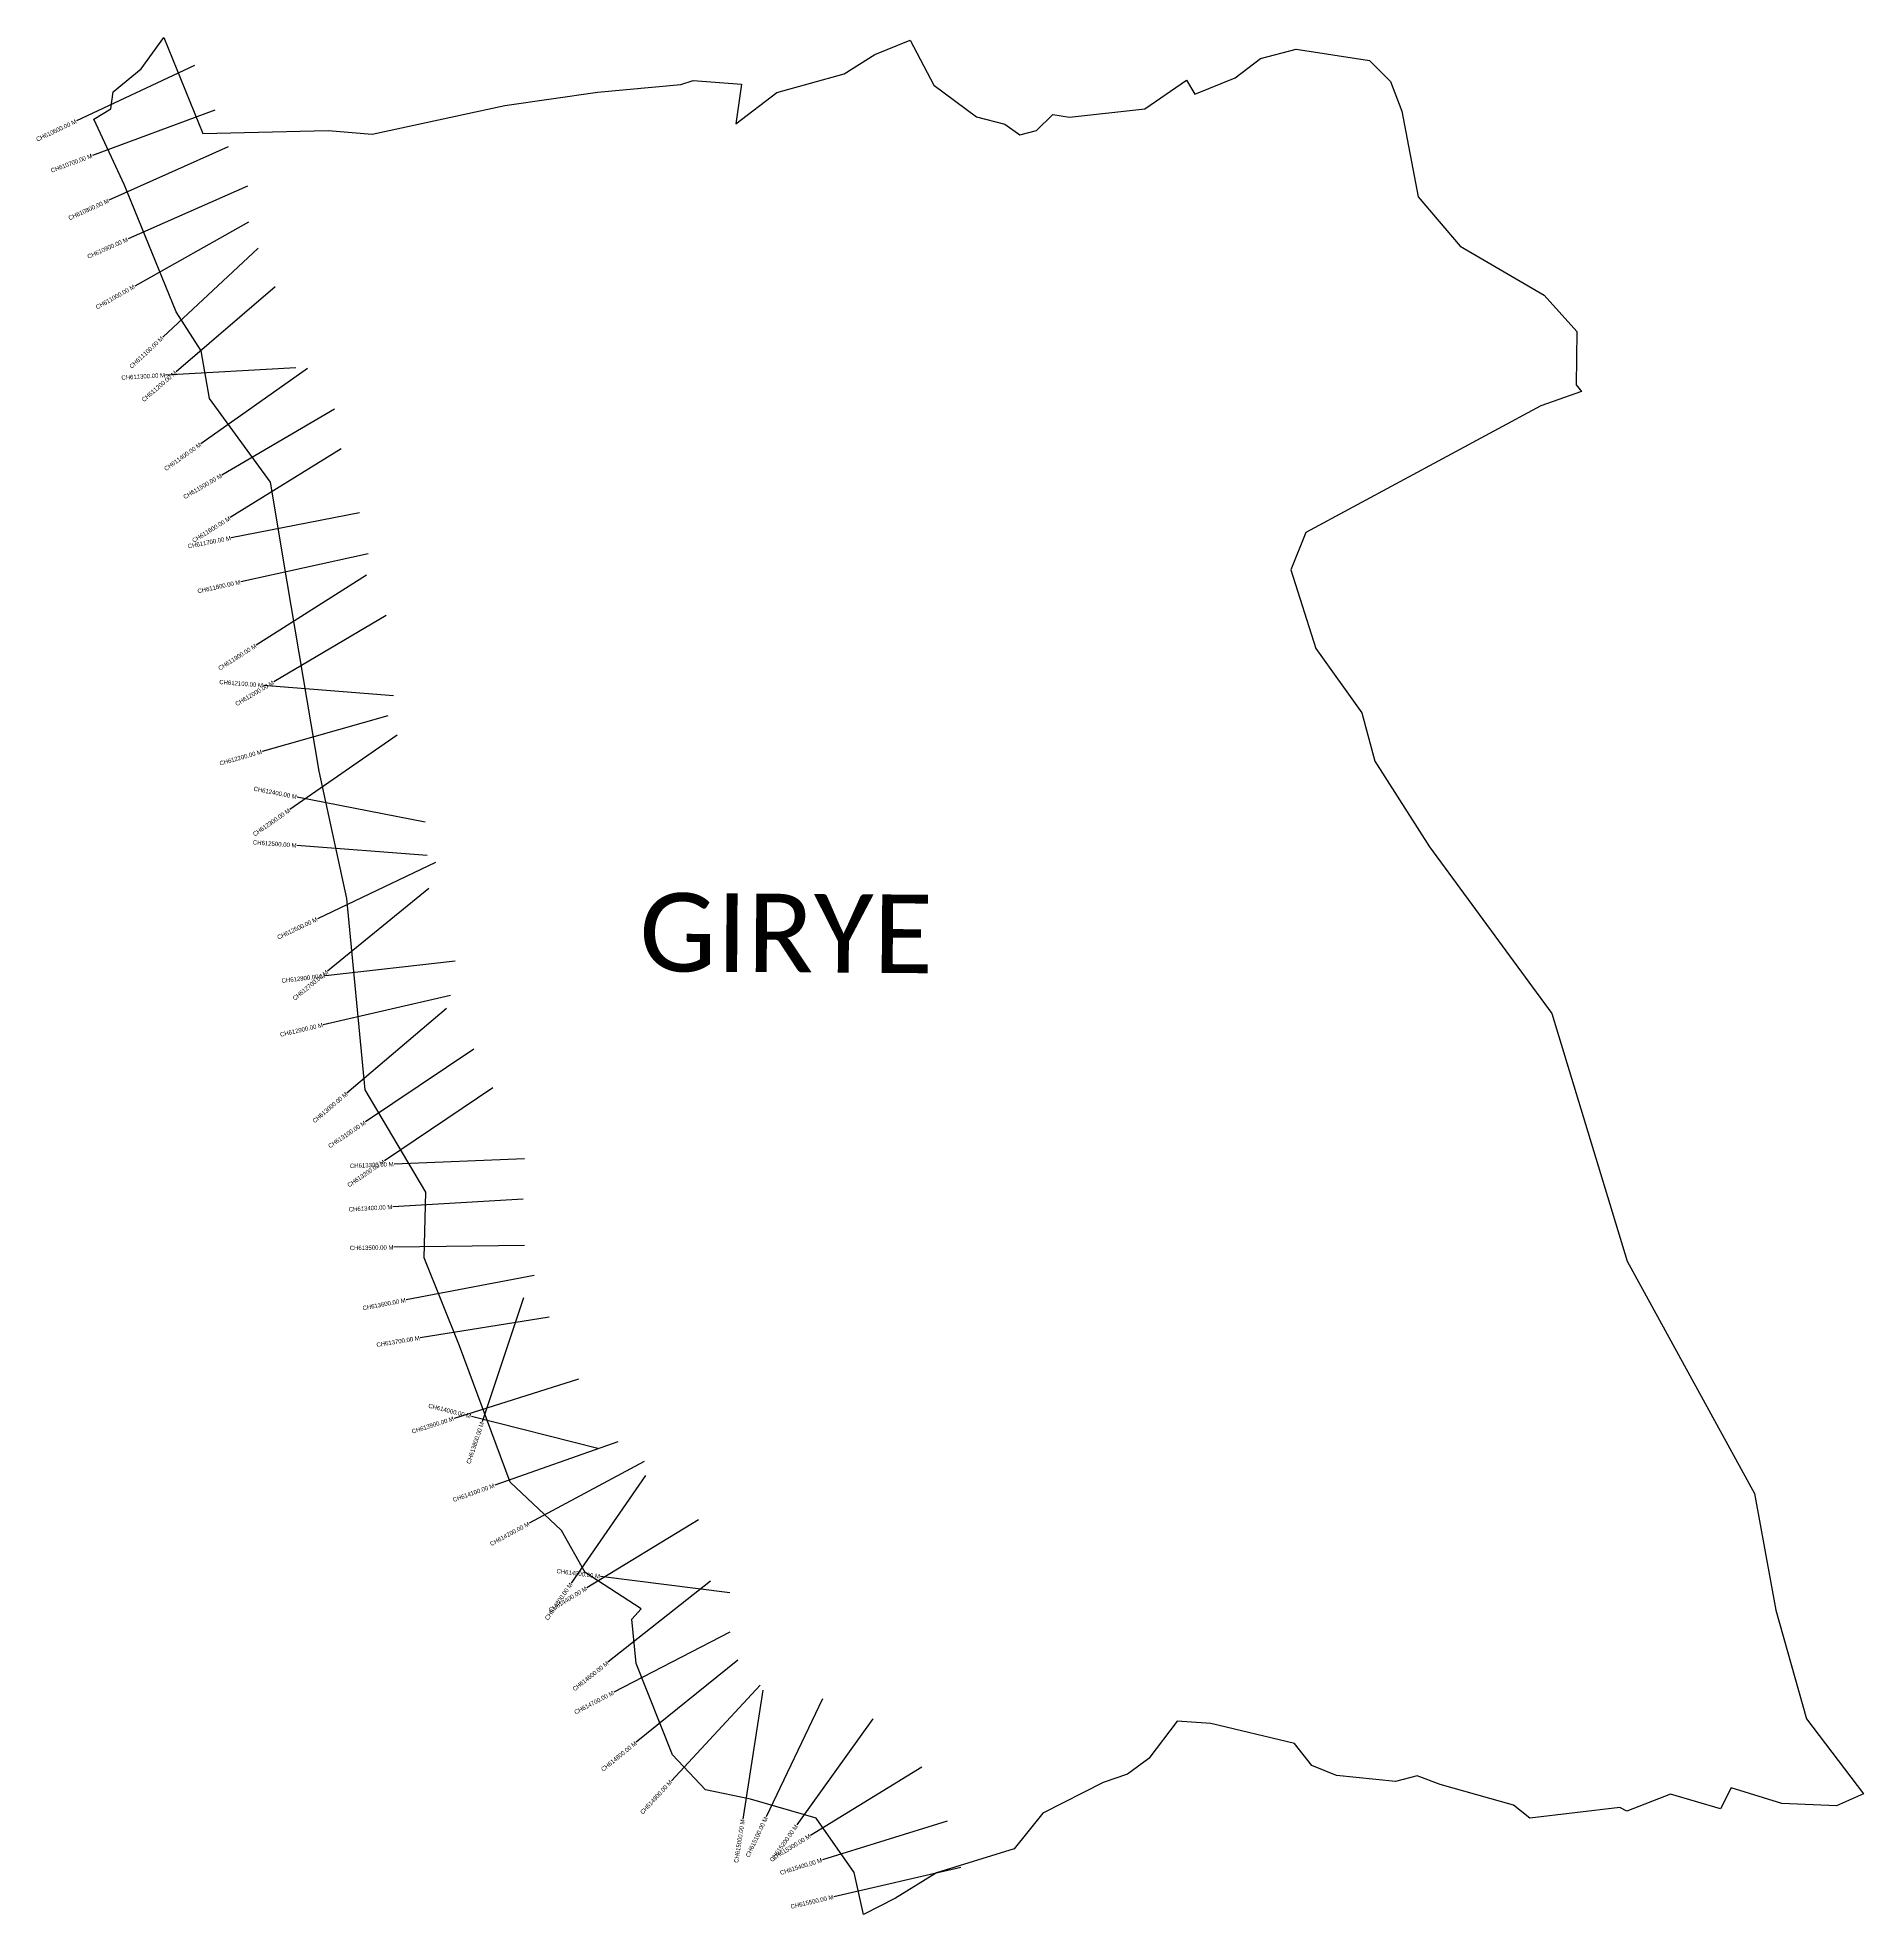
# Model space of a CAD drawing. Header units: metres. Extents: x 320993 to 325188, y 1822391 to 1826704.
import ezdxf
from ezdxf.enums import TextEntityAlignment as Align

# ---------------------------------------------------------------- set-up
doc = ezdxf.new("R2010")
doc.units = ezdxf.units.M
for name, color, linetype in [('CS', 134, 'Continuous'), ('CSMark', 6, 'Continuous'), ('VILLAGE NAME', 250, 'Continuous')]:
    doc.layers.add(name, color=color, linetype=linetype)

msp = doc.modelspace()

# ---------------------------------------------------------------- linework, layer by layer
at = {"color": 6}
msp.add_lwpolyline([(321166.5, 1826578.7), (321230.3, 1826632), (321283.1, 1826703.7), (321372.3, 1826483.3), (321660.7, 1826490.4), (321761.3, 1826481.9), (322066.2, 1826547.5), (322279, 1826578.4), (322470.8, 1826595.9), (322499.2, 1826604.7), (322610, 1826596.4), (322596.8, 1826505.5), (322691.3, 1826577), (322845.7, 1826620.3), (322916.6, 1826664.7), (322997.8, 1826697.3), (323052.2, 1826594.2), (323150, 1826521.3), (323214.9, 1826504.7), (323250, 1826480.2), (323288, 1826489.7), (323325.7, 1826527), (323363.8, 1826520.6), (323536.7, 1826539.6), (323632.9, 1826605.5), (323652, 1826573.3), (323744.8, 1826611.4), (323802.5, 1826655.7), (323884.3, 1826677.2), (324053.1, 1826651.1), (324101.5, 1826602.9), (324127.3, 1826534.6), (324164.7, 1826337.6), (324261.5, 1826224.4), (324454.5, 1826111.4), (324529.3, 1826027.9), (324527.9, 1825905.5), (324540.2, 1825890.3), (324446.6, 1825857.8), (323907.2, 1825566.3), (323872.7, 1825480.6), (323929.5, 1825299.7), (324035.2, 1825152.2), (324065.3, 1825041), (324191.2, 1824844.4), (324472, 1824461.4), (324644.9, 1823891.8), (324938.2, 1823358.2), (324986.8, 1823090.4), (325057.6, 1822840.2), (325188.3, 1822667.8), (325126.2, 1822640.6), (325000.8, 1822646.1), (324883.9, 1822681.7), (324859.5, 1822633.7), (324744.5, 1822667.3), (324644.2, 1822628.7), (324628.2, 1822636.4), (324421.9, 1822612.6), (324383.8, 1822642.2), (324215.6, 1822689.6), (324162.9, 1822709.3), (324112.8, 1822696.3), (323977, 1822710), (323921, 1822733.2), (323880.6, 1822783.7), (323688.9, 1822829.4), (323611.6, 1822834.8), (323546, 1822749.2), (323497.4, 1822713.1), (323440.9, 1822694.1), (323302.5, 1822623.5), (323236.4, 1822542.1), (323057.9, 1822486.9), (322963.7, 1822428.4), (322890.5, 1822391), (322869.4, 1822487.5), (322782, 1822612.6), (322630.7, 1822656.2), (322527.1, 1822677.4), (322451.7, 1822757.8), (322367.9, 1822967.5), (322358.3, 1823069.8), (322379.2, 1823093.1), (322250.9, 1823176.4), (322196.4, 1823273), (322078.5, 1823384.5), (321962.4, 1823697.4), (321881.2, 1823899.5), (321885, 1824050.8), (321745.7, 1824285.5), (321703.2, 1824725.2), (321639.4, 1825018.3), (321566.2, 1825453.3), (321527.7, 1825682.2), (321387.9, 1825874), (321368.5, 1825983.8), (321311.1, 1826073.7), (321192.6, 1826364.7), (321121.5, 1826516), (321161.3, 1826539.5), (321166.5, 1826578.7)], dxfattribs=at)
at = {"layer": 'CS'}
for p, q in [((321353.5, 1826639.6), (321082, 1826512.1)), ((321399.9, 1826537.1), (321118.6, 1826432.8)), ((321430.4, 1826452.5), (321156.6, 1826329.7)), ((321474.7, 1826362.3), (321200.4, 1826240.8)), ((321477.5, 1826279.4), (321215.8, 1826132.7)), ((321499.7, 1826219.5), (321280.2, 1826015.1)), ((321538.6, 1826131.1), (321310.9, 1825935.8)), ((321586, 1825945), (321286.5, 1825928.1)), ((321612.6, 1825943.5), (321367.8, 1825770.1)), ((321675.2, 1825849.5), (321416.1, 1825698.3)), ((321690.1, 1825758.8), (321435.4, 1825600.5)), ((321732.1, 1825611.5), (321437.7, 1825554)), ((321752.4, 1825517), (321459.4, 1825453)), ((321748.2, 1825468), (321494.8, 1825307.5)), ((321793.8, 1825375.6), (321535.4, 1825223.1)), ((321810.5, 1825191.4), (321511.4, 1825215.1)), ((321797.3, 1825145), (321508.7, 1825063.2)), ((321818.6, 1825100.8), (321572.2, 1824929.6)), ((321883.5, 1824901.1), (321589, 1824958.6)), ((321887.9, 1824824.5), (321588.7, 1824847.2)), ((321906.6, 1824807.9), (321635.7, 1824679)), ((321891.3, 1824748.4), (321659.1, 1824558.5)), ((321952.5, 1824581.3), (321654.3, 1824547.9)), ((321941.3, 1824502.8), (321649, 1824435.3)), ((321932, 1824472.8), (321703.5, 1824278.4)), ((321995.2, 1824379.1), (321746.1, 1824211.9)), ((322038.5, 1824290.4), (321789.9, 1824122.5)), ((322111.5, 1824127.1), (321811.8, 1824115.1)), ((322108.3, 1824034.5), (321808.8, 1824017)), ((322111.3, 1823928.4), (321811.4, 1823923.9)), ((322134, 1823858.9), (321839.3, 1823802.9)), ((322109.2, 1823807.8), (322014.4, 1823523.2)), ((322167.8, 1823763.4), (321871.6, 1823715.8)), ((322235.7, 1823621), (321949.5, 1823530.9)), ((322280.3, 1823461.7), (321989.5, 1823535.4)), ((322326, 1823476.8), (322043, 1823377.2)), ((322386.8, 1823431.9), (322122.5, 1823289.9)), ((322389.7, 1823399.3), (322219.1, 1823152.5)), ((322511, 1823297.4), (322254.7, 1823141.5)), ((322583.5, 1823129.9), (322285.9, 1823167.7)), ((322538.6, 1823156.6), (322303.3, 1822970.4)), ((322583.1, 1823039.7), (322316.8, 1822901.6)), ((322601.6, 1822975.2), (322368.3, 1822786.6)), ((322652.9, 1822918), (322448.9, 1822698.1)), ((322659.4, 1822906.6), (322613.2, 1822610.2)), ((322796, 1822886.2), (322667.1, 1822615.3)), ((322912, 1822840.5), (322737.4, 1822596.6)), ((323024.4, 1822729.4), (322768.5, 1822572.8)), ((323082.4, 1822605.7), (322796, 1822516.6)), ((323114.4, 1822499.2), (322822.1, 1822431.7))]:
    msp.add_line(p, q, dxfattribs=at)

# ---------------------------------------------------------------- texts
at = {"layer": 'CSMark'}
for s, rotation, p in [('CH610600.00 M', 25.1579, (321081.1, 1826511.7)), ('CH610700.00 M', 20.3344, (321117.7, 1826432.5)), ('CH610800.00 M', 24.1568, (321155.7, 1826329.3)), ('CH610900.00 M', 23.8895, (321199.5, 1826240.4)), ('CH611000.00 M', 29.2854, (321214.9, 1826132.2)), ('CH611100.00 M', 42.9536, (321279.4, 1826014.4)), ('CH611200.00 M', 40.6212, (321310.1, 1825935.1)), ('CH611300.00 M', 3.2378, (321285.5, 1825928)), ('CH611400.00 M', 35.2918, (321367, 1825769.6)), ('CH611500.00 M', 30.2633, (321415.3, 1825697.8)), ('CH611600.00 M', 31.8627, (321434.5, 1825599.9)), ('CH611700.00 M', 11.0456, (321436.7, 1825553.9)), ('CH611800.00 M', 12.3289, (321458.4, 1825452.8)), ('CH611900.00 M', 32.3363, (321493.9, 1825307)), ('CH612100.00 M', 355.4627, (321510.4, 1825215.2)), ('CH612000.00 M', 30.5555, (321534.6, 1825222.6)), ('CH612200.00 M', 15.8311, (321507.7, 1825062.9)), ('CH612400.00 M', 348.9543, (321588, 1824958.8)), ('CH612300.00 M', 34.7881, (321571.4, 1824929.1)), ('CH612500.00 M', 355.6668, (321587.7, 1824847.2)), ('CH612600.00 M', 25.448, (321634.8, 1824678.5)), ('CH612700.00 M', 39.2919, (321658.3, 1824557.8)), ('CH612800.00 M', 6.3779, (321653.3, 1824547.8)), ('CH612900.00 M', 13.0022, (321648, 1824435.1)), ('CH613000.00 M', 40.4004, (321702.8, 1824277.7)), ('CH613100.00 M', 33.859, (321745.2, 1824211.4)), ('CH613200.00 M', 34.039, (321789.1, 1824121.9)), ('CH613300.00 M', 2.2917, (321810.8, 1824115)), ('CH613400.00 M', 3.3517, (321807.9, 1824016.9)), ('CH613500.00 M', 0.862, (321810.4, 1823923.9)), ('CH613600.00 M', 10.7643, (321838.3, 1823802.7)), ('CH613700.00 M', 9.1233, (321870.7, 1823715.7)), ('CH613900.00 M', 17.4833, (321948.6, 1823530.6)), ('CH614000.00 M', 345.7659, (321988.5, 1823535.7)), ('CH613800.00 M', 71.5753, (322014.1, 1823522.2)), ('CH614100.00 M', 19.3976, (322042, 1823376.8)), ('CH614200.00 M', 28.2516, (322121.6, 1823289.4)), ('CH614500.00 M', 352.7718, (322284.9, 1823167.8)), ('CH614300.00 M', 55.3647, (322218.6, 1823151.6)), ('CH614400.00 M', 31.3192, (322253.8, 1823141)), ('CH614600.00 M', 38.3517, (322302.6, 1822969.8)), ('CH614700.00 M', 27.4217, (322315.9, 1822901.1)), ('CH614800.00 M', 38.9442, (322367.5, 1822786)), ('CH614900.00 M', 47.138, (322448.2, 1822697.3)), ('CH615000.00 M', 81.1244, (322613, 1822609.2)), ('CH615100.00 M', 64.5499, (322666.6, 1822614.4)), ('CH615200.00 M', 54.4117, (322736.8, 1822595.7)), ('CH615300.00 M', 31.4636, (322767.6, 1822572.3)), ('CH615400.00 M', 17.2891, (322795, 1822516.3)), ('CH615500.00 M', 13.0005, (322821.1, 1822431.5))]:
    msp.add_text(s, height=10, rotation=rotation, dxfattribs=at).set_placement(p, align=Align.MIDDLE_RIGHT)
at = {"layer": 'VILLAGE NAME', "insert": (322375.9, 1824738.5), "char_height": 180.345, "attachment_point": 1, "rotation": 359.6139}
msp.add_mtext_dynamic_manual_height_columns('{\\fCalibri|b0|i0|c0|p34;GIRYE}', width=1115.443, gutter_width=901.7, heights=[0], dxfattribs=at)

doc.saveas('drawing.dxf')
